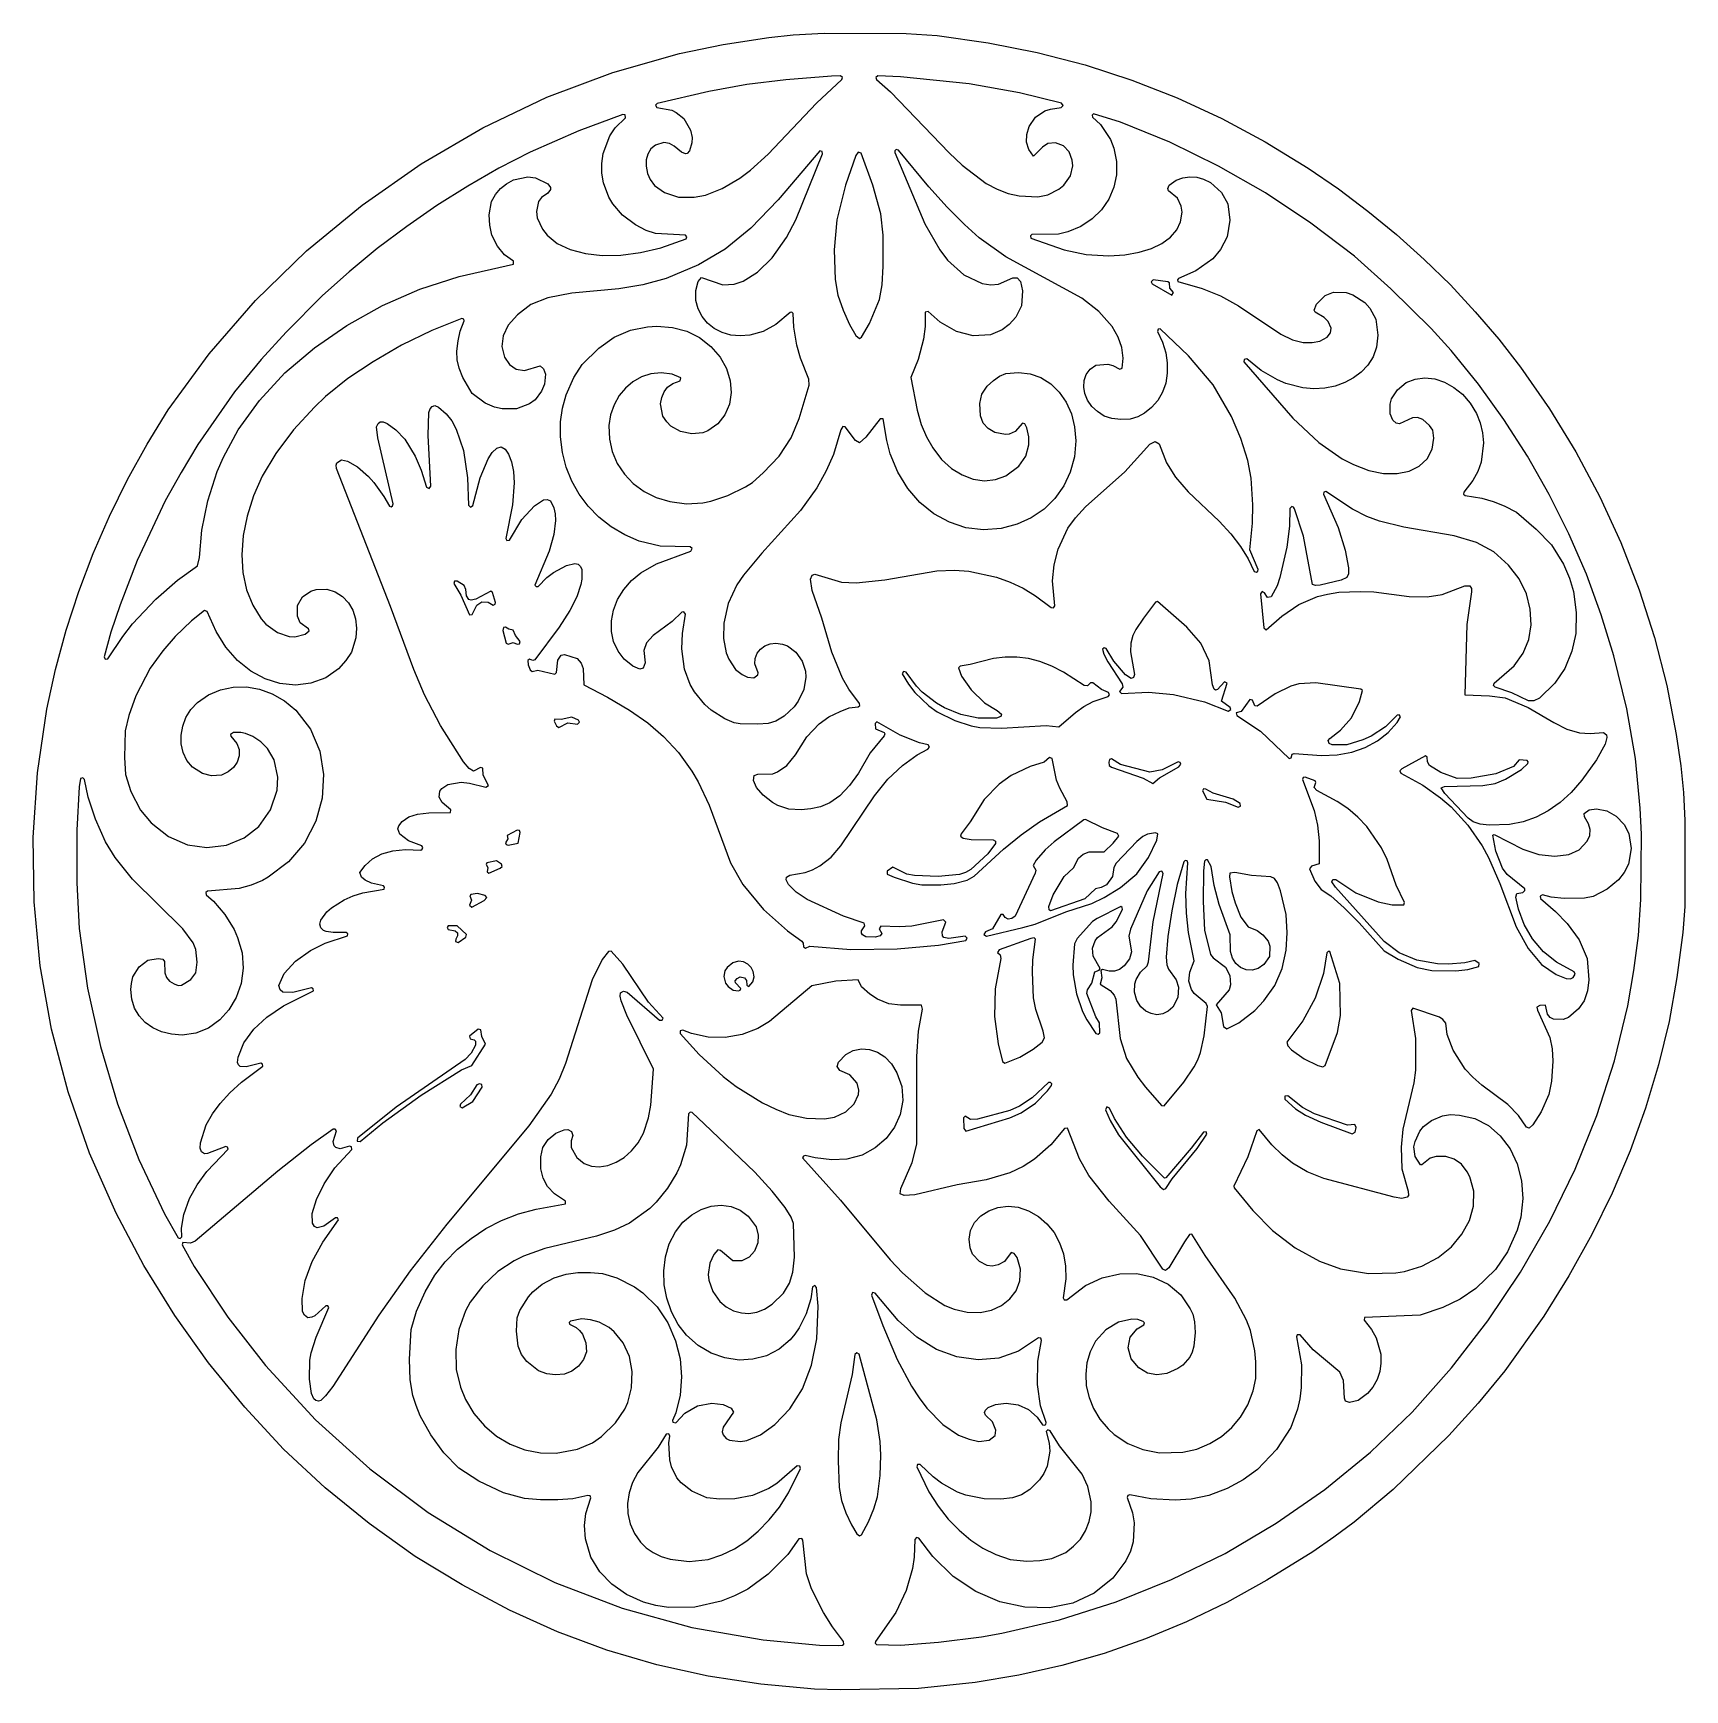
# Model space of a CAD drawing. Header units: metres. Extents: x 3 to 297, y 2 to 297.
import ezdxf

# ---------------------------------------------------------------- set-up
doc = ezdxf.new("R2010")
doc.units = ezdxf.units.M

msp = doc.modelspace()

# ---------------------------------------------------------------- linework, layer by layer
at = {"layer": 'CUT'}
for points in [[(146.6287, 2.0166), (142.0659, 2.1351), (132.4965, 3.013), (123.1114, 4.4548), (114.0127, 6.5028), (105.0942, 9.1129), (96.3246, 12.3792), (87.7273, 16.2241), (79.3098, 20.7122), (70.9767, 25.7895), (62.7332, 31.6286), (54.9302, 37.9954), (47.5367, 44.8915), (40.6149, 52.3424), (34.1483, 60.2427), (28.1478, 68.6846), (22.6632, 77.6022), (17.7181, 86.9072), (12.9657, 97.583), (9.15, 108.4977), (6.2149, 119.646), (4.1892, 130.9414), (3.1022, 142.3552), (2.9258, 153.8305), (3.69, 165.3025), (5.387, 176.6847), (6.9129, 183.7018), (8.825, 190.7037), (11.0551, 197.5979), (13.6083, 204.3756), (16.5127, 211.034), (19.702, 217.5297), (23.203, 223.855), (26.9926, 229.9633), (34.249, 239.9409), (42.5162, 249.4438), (51.6161, 258.2511), (61.4976, 266.4267), (72.0008, 273.7597), (83.0027, 280.1677), (94.4135, 285.6253), (106.122, 290.0286), (118.0246, 293.4089), (125.827, 295.022), (133.9445, 296.2528), (138.2706, 296.7527), (143.8083, 297.0457), (158.3846, 296.958), (163.9281, 296.6062), (172.9854, 295.3124), (181.7053, 293.586), (190.2419, 291.3865), (198.5458, 288.6878), (206.6433, 285.52), (214.5653, 281.8532), (222.3317, 277.6759), (229.94, 272.9938), (235.3399, 269.2967), (240.5911, 265.3661), (245.6964, 261.1708), (250.6084, 256.7589), (255.2897, 252.1946), (259.7319, 247.4291), (263.9156, 242.5725), (267.8023, 237.5669), (272.9523, 230.1638), (277.647, 222.4776), (281.9013, 214.4985), (285.6571, 206.3137), (288.8928, 197.9308), (291.6432, 189.4456), (293.8446, 180.8488), (295.5179, 172.1631), (296.3401, 166.5572), (296.8113, 161.8167), (297.0458, 156.8347), (297.0167, 141.5029), (296.6927, 136.8775), (295.6358, 128.8657), (294.2264, 121.0593), (292.3771, 113.3128), (290.0588, 105.6264), (287.3007, 98.0285), (284.1022, 90.4887), (280.4741, 83.0861), (276.3865, 75.7636), (271.9086, 68.593), (264.9777, 58.8425), (260.2599, 53.0697), (255.0091, 47.3199), (245.0974, 37.6715), (238.1428, 31.8899), (234.5228, 29.2114), (230.7928, 26.5979), (222.6215, 21.5311), (215.5056, 17.5914), (208.3084, 14.1391), (201.0122, 11.1088), (193.6401, 8.5052), (186.1272, 6.362), (178.4694, 4.6303), (170.6953, 3.3096), (160.5532, 2.2803), (146.6287, 2.0166)], [(114.0481, 284.5402), (113.7712, 284.2151), (113.9582, 283.8312), (116.6435, 283.3099), (117.4334, 282.9396), (118.7797, 281.8577), (119.9686, 279.781), (120.2938, 278.4516), (120.2383, 277.5078), (119.8172, 276.0855), (119.3883, 275.6002), (119.0733, 275.5329), (118.3744, 275.822), (117.0995, 276.9358), (116.2414, 277.4156), (115.2522, 277.5456), (113.767, 277.1), (112.9405, 276.4299), (112.3564, 275.5054), (112.0966, 274.4824), (112.0671, 273.3456), (112.3354, 272.0495), (112.8033, 270.9552), (113.5521, 269.9272), (115.3653, 268.6564), (117.8228, 267.8616), (120.6329, 267.8377), (122.6273, 268.216), (125.6091, 269.3634), (128.7495, 271.1932), (130.6696, 272.6464), (133.8001, 275.5132), (142.4174, 284.5989), (146.9306, 288.7742), (147.0471, 289.1275), (146.702, 289.4463), (145.088, 289.3898), (136.9807, 288.7165), (130.0273, 287.8693), (123.2319, 286.6392), (114.0481, 284.5402)], [(185.999, 283.7797), (186.3595, 284.1537), (186.0655, 284.5466), (178.5943, 286.4377), (169.5796, 288.0422), (157.3931, 289.2439), (153.3642, 289.4482), (152.9807, 289.1287), (153.0955, 288.7756), (155.5695, 286.6122), (166.0196, 275.723), (168.3714, 273.5188), (172.6581, 270.2864), (174.6177, 269.2356), (176.5476, 268.4836), (178.4837, 268.0456), (181.8125, 267.8663), (183.6298, 268.2386), (185.5918, 269.2479), (186.4527, 269.9572), (187.6571, 271.61), (188.074, 273.4122), (187.9657, 274.4373), (187.3912, 275.9212), (186.4232, 276.971), (184.9533, 277.495), (183.6167, 277.415), (182.6814, 276.748), (181.088, 275.124), (180.2115, 276.3465), (179.8201, 277.6263), (179.8488, 278.9792), (180.2965, 280.4307), (181.4357, 282.0737), (183.0775, 283.1808), (184.0739, 283.5093), (185.999, 283.7797)], [(15.5625, 185.9878), (15.7402, 185.5568), (16.2311, 185.6314), (18.8693, 189.6103), (20.6032, 191.8738), (24.7825, 196.2611), (28.6414, 199.6195), (32.2196, 202.1718), (32.5736, 203.6879), (32.9867, 208.514), (34.0132, 213.7639), (35.7183, 219.001), (36.807, 221.5334), (39.4535, 226.4178), (43.2115, 231.6173), (47.7726, 236.5342), (53.0039, 240.9986), (58.7888, 245.0013), (65.1396, 248.5459), (71.8086, 251.4524), (78.7634, 253.7317), (88.4572, 255.9297), (88.4391, 256.4474), (86.8446, 257.5953), (85.6275, 259.1157), (84.6234, 261.0642), (84.2232, 262.8223), (84.138, 264.6724), (84.5632, 267.0646), (85.2571, 268.3025), (86.1406, 269.3647), (87.2283, 270.2196), (88.4825, 270.9067), (91.0254, 271.4398), (92.37, 271.2765), (94.587, 270.1912), (95.0265, 269.5846), (95.0354, 269.1805), (94.5536, 268.576), (93.4239, 267.783), (92.9087, 267.0446), (92.5293, 265.2726), (92.6794, 264.1524), (93.6161, 262.1178), (94.4288, 261.0976), (96.2671, 259.6046), (98.5753, 258.4988), (101.2605, 257.782), (104.2715, 257.4665), (107.5552, 257.5271), (111.0744, 257.9942), (114.7108, 258.8312), (119.2344, 260.4191), (119.3498, 260.7737), (119.078, 261.0761), (113.7718, 261.3821), (112.1004, 261.9239), (110.1858, 262.8948), (107.8857, 264.6207), (106.1603, 266.6385), (105.4466, 267.8487), (104.5102, 270.3945), (104.2053, 272.1187), (104.1754, 273.8504), (104.4144, 275.5825), (105.637, 278.7738), (106.5778, 280.1952), (108.3857, 281.9858), (108.3285, 282.5032), (107.9377, 282.5801), (100.0946, 279.6183), (91.431, 275.8419), (85.8729, 273.0038), (80.3462, 269.8161), (74.8296, 266.3427), (69.4461, 262.6273), (64.2091, 258.6781), (59.2055, 254.5527), (54.4537, 250.2995), (47.9654, 243.7819), (43.5156, 238.9513), (38.8036, 233.1847), (32.2628, 223.8115), (29.2704, 218.8246), (26.4616, 213.7329), (21.4599, 203.1427), (18.42, 195.2211), (16.7849, 190.3451), (15.5625, 185.9878)], [(222.2151, 197.3685), (221.7796, 197.6067), (221.463, 197.2244), (222.0701, 191.1599), (222.4702, 190.8156), (225.2595, 193.238), (228.3113, 195.3215), (231.6277, 196.7174), (233.4374, 197.1647), (235.4224, 197.4659), (239.2493, 197.6414), (241.6442, 197.5513), (247.9649, 196.7322), (251.132, 196.645), (253.8198, 197.0836), (257.8806, 198.6313), (258.7703, 198.5926), (259.0414, 198.1262), (259.0763, 197.538), (258.227, 191.7315), (257.8878, 179.186), (262.2641, 179.0365), (265.0339, 178.6528), (269.1315, 176.9336), (273.6927, 174.2568), (276.0425, 173.0998), (278.2675, 172.4394), (280.1873, 172.2998), (282.5353, 172.5319), (283.1134, 172.1114), (283.1546, 171.6058), (282.8276, 170.4452), (281.3166, 167.6522), (278.7285, 164.003), (276.8112, 161.8183), (274.8363, 160.0467), (272.6913, 158.5375), (270.5466, 157.4362), (268.2322, 156.6017), (265.8039, 156.1243), (262.218, 155.9724), (260.6016, 156.154), (259.3595, 156.5675), (258.4556, 157.2341), (254.3198, 161.6338), (253.6575, 162.6606), (254.2663, 162.8642), (261.0622, 163.0404), (263.2522, 163.4213), (265.1122, 164.169), (267.9515, 165.9381), (269.1065, 166.9533), (269.1435, 167.2779), (268.9545, 167.501), (267.5521, 167.6085), (266.5492, 166.4525), (263.3913, 165.1245), (258.9976, 164.3509), (256.5039, 164.3269), (253.5838, 165.4001), (251.588, 166.6224), (251.1966, 167.2519), (251.1869, 168.1132), (250.8597, 168.342), (246.6194, 166.0544), (246.2657, 165.6714), (246.4449, 165.2845), (250.4122, 163.1049), (253.5531, 160.8541), (255.4178, 159.2541), (258.3946, 156.0095), (260.9438, 152.3468), (262.0768, 150.2608), (264.1275, 145.6322), (267.0218, 137.9125), (269.1401, 134.0192), (271.5116, 131.1834), (274.1227, 129.3962), (275.9024, 128.6809), (276.702, 128.6471), (277.1703, 128.8527), (277.4994, 129.4394), (277.3308, 129.9058), (274.2069, 131.5821), (271.8819, 133.4661), (269.8938, 135.7484), (268.4404, 138.3238), (267.4008, 141.0204), (266.9491, 143.1583), (267.1066, 143.8282), (268.2144, 144.0166), (268.553, 144.3606), (268.5769, 144.685), (265.4135, 147.2303), (264.5835, 148.3271), (263.4108, 151.3507), (262.8357, 154.2156), (263.1082, 154.3242), (268.1909, 151.7115), (271.0202, 150.7673), (273.9081, 150.5034), (276.3814, 150.7867), (278.212, 151.6259), (279.6484, 153.1236), (280.106, 154.1545), (280.1883, 155.2514), (279.8884, 156.2604), (279.1463, 157.4649), (279.1393, 158.0675), (279.9846, 158.7246), (281.3375, 158.9107), (283.1427, 158.5548), (284.8127, 157.6234), (286.2156, 156.141), (287.0956, 154.5111), (287.4946, 151.8357), (287.0139, 149.0797), (286.2382, 147.5832), (285.2273, 146.271), (283.2208, 144.5871), (280.725, 143.306), (279.1692, 142.9928), (275.5386, 142.9362), (273.2226, 143.2002), (271.6726, 143.6154), (271.286, 143.3552), (271.3674, 142.9613), (274.0332, 140.6087), (276.0663, 138.518), (278.2305, 135.5868), (279.6625, 132.2829), (279.9651, 128.4468), (279.7294, 126.4732), (279.1095, 124.745), (278.08, 123.2713), (276.3506, 121.7393), (275.4011, 121.4014), (273.6574, 121.4409), (273.0316, 121.7712), (272.607, 122.3465), (272.2095, 123.9429), (271.1999, 123.9057), (270.6955, 123.5799), (270.7851, 123.0573), (272.9896, 118.1942), (273.4034, 116.2), (273.52, 113.9488), (273.2836, 110.3865), (272.8069, 108.0106), (271.4476, 104.9354), (269.9989, 102.6507), (269.3127, 102.0502), (268.8418, 102.2305), (267.393, 104.3251), (265.5362, 106.2672), (260.8966, 109.7054), (259.2608, 111.1074), (257.9239, 112.5602), (255.8007, 115.9091), (254.7365, 118.694), (254.482, 120.7272), (253.9756, 121.3985), (253.3541, 121.8133), (248.6032, 123.4018), (248.3014, 123.0205), (249.0575, 118.0165), (249.0851, 112.3835), (248.7583, 110.1046), (246.8281, 101.8589), (246.5091, 98.675), (246.623, 94.8158), (247.7911, 90.8118), (247.8225, 90.046), (247.5861, 89.7313), (246.6758, 89.4974), (245.2771, 89.7387), (232.7758, 93.0763), (229.8108, 94.2596), (227.1757, 95.7971), (225.3372, 97.3069), (223.5217, 99.063), (221.2256, 101.821), (220.8335, 101.577), (219.2451, 96.9176), (216.7421, 91.6887), (216.807, 91.3943), (220.1, 87.3731), (223.6066, 83.8376), (227.6508, 80.7514), (231.9889, 78.3486), (235.734, 76.9865), (240.7067, 76.1465), (245.5838, 76.2657), (247.094, 76.5304), (250.2245, 77.498), (253.0952, 79.0359), (255.4669, 80.9243), (257.3442, 83.1481), (258.6983, 85.5986), (259.4056, 88.1349), (259.4461, 90.8047), (258.7561, 93.3799), (258.295, 94.2751), (257.2721, 95.6319), (255.9922, 96.5472), (254.5011, 96.9925), (252.7496, 97.0239), (251.7039, 96.6989), (250.2258, 95.5107), (249.9715, 95.5241), (248.9921, 96.9951), (248.8134, 98.6918), (248.9969, 99.6645), (249.8615, 101.5056), (250.5309, 102.3208), (251.9254, 103.434), (253.8931, 104.2424), (255.3339, 104.4483), (256.933, 104.382), (259.6333, 103.7936), (262.0621, 102.5064), (264.1768, 100.6603), (265.9168, 98.3424), (267.1791, 95.6681), (267.9835, 92.6725), (268.2156, 89.4998), (267.8583, 86.2208), (267.176, 83.854), (265.4629, 80.0474), (263.3436, 76.8684), (259.8309, 73.4693), (257.055, 71.6178), (253.9595, 70.1155), (249.8969, 68.7267), (239.9787, 68.3239), (239.9198, 67.8708), (241.2415, 66.2041), (242.0753, 64.7217), (242.8995, 61.7782), (242.9339, 60.2219), (242.7236, 58.7217), (242.2529, 57.3054), (241.5057, 55.9498), (240.5411, 54.7964), (238.8896, 53.5707), (237.3288, 53.17), (236.6296, 53.4355), (236.4208, 53.9862), (236.2725, 57.0829), (235.6047, 58.614), (230.8387, 62.5954), (228.516, 65.2422), (228.0163, 65.2586), (227.873, 64.8793), (228.7551, 59.8756), (228.6964, 55.8674), (228.456, 53.8557), (228.0693, 51.9906), (226.8967, 48.7364), (224.3202, 44.8177), (220.9325, 41.2798), (218.4167, 39.4117), (215.5175, 37.8706), (212.2653, 36.6568), (209.1322, 35.9754), (206.2986, 35.8253), (201.9285, 36.0307), (198.2017, 36.7231), (197.8831, 36.6397), (197.7487, 36.2669), (198.6898, 33.5372), (198.9894, 31.7541), (198.813, 28.3714), (198.3106, 26.7008), (197.5132, 25.0125), (195.166, 21.9317), (191.8666, 19.2216), (188.0332, 17.4669), (183.8857, 16.6371), (179.5065, 16.7255), (175.0727, 17.7008), (170.7891, 19.5324), (166.7436, 22.2195), (163.1072, 25.7381), (160.617, 29.045), (160.2399, 29.1667), (159.9368, 28.8215), (159.7903, 25.6649), (159.4905, 23.6189), (158.4052, 19.7175), (156.5296, 15.817), (152.8964, 10.6404), (152.8757, 10.3049), (153.1241, 10.0757), (157.3937, 9.9657), (164.1533, 10.4917), (171.7864, 11.4565), (175.4362, 12.0986), (185.7014, 14.4749), (195.7926, 17.6644), (205.6497, 21.6434), (215.1866, 26.3254), (224.2885, 31.6932), (232.9465, 37.6882), (241.0436, 44.3185), (248.4716, 51.4849), (255.4909, 59.3829), (261.9563, 67.7222), (267.7636, 76.4185), (272.9721, 85.4586), (277.5361, 94.7601), (281.3789, 104.3228), (284.5082, 114.0359), (286.8765, 123.8328), (287.9862, 130.142), (288.7758, 136.3739), (289.2138, 142.74), (289.3019, 154.3823), (289.0965, 159.0172), (288.2499, 167.863), (286.7, 176.6982), (284.3854, 186.1614), (282.1603, 193.4787), (279.506, 200.7125), (276.3965, 207.8996), (272.8861, 214.8899), (269.023, 221.737), (264.8222, 228.2714), (260.2886, 234.561), (255.4485, 240.5452), (251.8576, 244.4275), (244.6636, 251.5338), (238.2184, 257.3044), (230.4633, 263.2148), (222.3807, 268.5837), (214.0148, 273.3819), (205.3322, 277.6059), (196.5508, 281.1944), (191.7539, 282.6878), (191.5247, 282.4391), (191.5761, 282.1049), (193.0035, 280.7856), (194.761, 278.1209), (195.3771, 276.5621), (195.82, 274.2077), (195.8185, 271.8212), (195.3464, 269.6148), (194.4513, 267.497), (193.139, 265.5879), (191.4915, 263.9678), (189.473, 262.6079), (187.171, 261.6811), (185.5188, 261.2684), (180.7783, 261.1845), (180.5072, 260.9394), (180.5817, 260.5479), (186.4989, 258.4845), (190.4428, 257.6129), (194.4488, 257.408), (197.2986, 257.5807), (199.8976, 258.0249), (202.0743, 258.7033), (203.9402, 259.5888), (205.4506, 260.6916), (206.5568, 262.0145), (207.2253, 263.4492), (207.502, 265.1478), (207.3583, 266.2454), (206.6973, 267.6814), (205.0778, 268.9784), (204.9588, 269.3616), (205.1956, 269.9744), (206.476, 270.8437), (207.6626, 271.2868), (208.9085, 271.469), (210.1528, 271.3784), (211.336, 271.0545), (212.5678, 270.4532), (214.5301, 268.6645), (215.6486, 266.6665), (216.01, 263.7102), (215.537, 260.7537), (214.3758, 258.5355), (213, 256.8261), (209.9922, 254.7035), (206.8867, 253.362), (206.71, 253.1196), (206.7795, 252.7918), (211.0799, 251.5994), (214.3485, 250.2626), (217.5879, 248.4946), (225.0843, 243.4295), (227.1916, 242.432), (229.0929, 241.9651), (230.7083, 241.9374), (232.0249, 242.165), (233.377, 242.9107), (233.9343, 243.6711), (234.0683, 244.4832), (233.5465, 245.6834), (232.8125, 246.401), (231.2388, 247.3851), (231.0316, 247.715), (231.4513, 248.7656), (233.0235, 250.2969), (234.4863, 250.9), (236.7357, 250.8443), (237.939, 250.4348), (240.0539, 249.0606), (240.9715, 248.0471), (242.0228, 246.1333), (242.3776, 243.237), (242.1609, 241.1298), (241.5327, 239.3741), (240.5852, 237.915), (239.4074, 236.6797), (238.0535, 235.6483), (236.4768, 234.8106), (234.7536, 234.173), (232.9346, 233.8199), (230.9781, 233.727), (229.0161, 233.8793), (226.0005, 234.6699), (224.4859, 235.3056), (221.5837, 236.9766), (219.0415, 239.019), (218.5909, 238.9324), (218.5179, 238.5109), (227.2544, 228.4923), (231.8831, 224.1577), (236.017, 221.2665), (238.0454, 220.2213), (240.7912, 219.1687), (243.3815, 218.6549), (245.8384, 218.6494), (247.9386, 219.0675), (249.7294, 219.9341), (251.148, 221.2534), (252.0249, 222.9358), (252.3279, 224.8991), (252.1808, 226.3423), (251.5784, 227.1871), (250.3647, 228.2433), (249.4211, 228.5915), (248.539, 228.5247), (246.2609, 227.4853), (245.6237, 227.5938), (245.0539, 228.1038), (244.5714, 229.2597), (244.5694, 230.9864), (244.828, 231.9026), (245.8663, 233.507), (247.4337, 234.809), (248.9993, 235.427), (250.7294, 235.6685), (252.4963, 235.4585), (254.2341, 234.8894), (255.9081, 233.963), (257.4401, 232.7271), (258.8309, 231.1594), (259.9443, 229.3179), (260.6099, 227.6393), (261.0327, 225.8758), (261.1856, 224.0679), (260.7742, 220.6327), (260.1804, 218.9879), (259.2905, 217.3629), (257.6733, 215.2957), (257.6503, 214.9262), (257.9088, 214.7116), (260.9179, 214.2512), (262.8946, 213.6249), (264.8776, 212.8546), (267.0468, 211.7118), (270.5773, 208.723), (273.3026, 205.9076), (275.4075, 202.4957), (276.4915, 199.9764), (277.2313, 197.6131), (277.7092, 193.8763), (277.6479, 190.1268), (276.9402, 186.9734), (275.6549, 183.9287), (273.8728, 181.2612), (271.1605, 178.6465), (270.162, 178.1252), (269.2074, 178.1514), (266.2195, 179.5628), (263.2394, 180.5834), (262.9679, 180.8992), (263.0986, 181.274), (266.6761, 184.3904), (268.2302, 186.6062), (269.2375, 189.0813), (269.6652, 191.6889), (269.5259, 194.4701), (268.833, 197.2118), (267.5337, 199.8685), (265.6528, 202.3294), (263.0035, 204.6552), (259.9665, 206.3266), (255.9646, 207.5421), (247.0146, 209.0919), (242.6794, 210.1258), (240.4017, 210.9558), (237.8529, 212.2742), (233.0866, 215.4496), (232.7444, 215.307), (232.6761, 214.9427), (235.3007, 208.9982), (236.5734, 205.0012), (237.1631, 201.8123), (237.1595, 200.7346), (236.8692, 200.1072), (235.8349, 199.6016), (232.0906, 198.7239), (231.2489, 198.6587), (230.7539, 198.8834), (229.1321, 207.4884), (227.5374, 212.3334), (227.3363, 212.6498), (227.0494, 212.7221), (226.7199, 212.3996), (226.6147, 209.2413), (226.1725, 205.5339), (224.9341, 200.1147), (224.4242, 198.5932), (223.3943, 196.6723), (222.7555, 196.5476), (222.2151, 197.3685)], [(12.0495, 164.1382), (11.7512, 164.4481), (11.3493, 164.2952), (11.1066, 162.8557), (10.7275, 155.1178), (10.7275, 145.7315), (11.1357, 137.5846), (12.6319, 126.9955), (14.9146, 116.6111), (17.9582, 106.4015), (21.7621, 96.4558), (26.3266, 86.7734), (28.7251, 82.5367), (29.1291, 82.3804), (29.4283, 82.6936), (29.3235, 84.2326), (29.7346, 86.698), (30.7611, 89.4994), (32.1513, 91.9491), (33.868, 94.3059), (37.6303, 98.3278), (37.5607, 98.6556), (37.2241, 98.8076), (33.9849, 97.5034), (33.4425, 97.4795), (32.9351, 97.8422), (32.6919, 98.5047), (32.7496, 99.4223), (33.7351, 102.6262), (34.8458, 104.575), (36.2098, 106.4613), (37.9547, 108.3583), (40.0435, 110.2391), (43.8178, 113.094), (43.7717, 113.4237), (43.4499, 113.6), (40.836, 112.9927), (39.7911, 113.0296), (39.5142, 113.2942), (39.3419, 113.7415), (39.4096, 114.7047), (40.445, 117.2486), (42.2361, 119.6707), (44.5469, 121.8338), (47.492, 123.8247), (52.8557, 126.4801), (52.8042, 126.879), (52.4657, 127.0254), (49.1515, 126.1776), (47.4164, 126.2336), (46.8935, 126.7001), (46.6961, 127.4643), (47.625, 129.5876), (49.6707, 131.7633), (52.2924, 133.7078), (54.928, 134.9957), (58.8932, 136.3075), (58.9445, 136.6684), (58.6752, 136.914), (56.3387, 136.8992), (55.1107, 137.0766), (54.6178, 137.2526), (54.1346, 137.7083), (53.9898, 138.3496), (54.1693, 139.0987), (55.2053, 140.549), (56.0768, 141.3056), (58.3088, 142.7089), (59.9186, 143.4068), (61.6414, 143.9388), (65.4591, 144.6266), (65.5134, 144.9508), (65.3007, 145.2014), (63.1663, 145.6772), (62.0537, 146.1914), (61.3683, 146.754), (61.0891, 147.5431), (62.0358, 148.8451), (63.338, 149.9963), (65.0224, 150.879), (66.959, 151.4109), (69.2456, 151.6452), (71.9504, 151.5788), (72.2186, 151.7165), (72.3028, 152.0426), (72.135, 152.293), (69.7565, 153.1941), (68.2099, 154.4168), (67.8526, 155.3241), (68.0512, 155.9055), (68.6562, 156.6667), (69.802, 157.4635), (71.3727, 157.9725), (73.3891, 158.2081), (77.2512, 158.2318), (77.3134, 158.7464), (75.765, 160.0123), (75.2, 161.0117), (75.3621, 162.0831), (75.6947, 162.5318), (76.7634, 163.23), (79.1624, 163.6862), (80.6471, 163.5045), (83.5629, 162.7752), (83.991, 163.0676), (83.0594, 164.8864), (83.0042, 166.1714), (82.6109, 166.2644), (81.3472, 165.6224), (80.5709, 166.0766), (79.5388, 167.2611), (75.4351, 173.7397), (72.6159, 179.201), (70.703, 183.7319), (66.5684, 194.9327), (56.955, 219.4972), (56.8616, 220.0975), (57.025, 220.5158), (57.8096, 221.0481), (58.8914, 220.794), (60.659, 219.7931), (62.6267, 218.0994), (63.5831, 216.9968), (65.3846, 214.5183), (66.3611, 212.8369), (66.6709, 212.7134), (66.939, 212.8446), (67.0236, 213.2024), (64.3332, 224.9988), (64.0678, 226.935), (64.337, 227.5482), (64.7106, 227.8066), (65.2353, 227.8174), (65.9787, 227.5461), (67.5344, 226.4053), (69.1091, 224.7376), (70.9739, 221.6854), (72.0356, 219.2058), (72.9894, 216.2193), (73.4227, 215.9764), (73.7431, 216.356), (73.2668, 225.3713), (73.3927, 229.5147), (73.6065, 230.1706), (73.9638, 230.547), (74.464, 230.7163), (75.1064, 230.4342), (76.452, 229.2638), (77.4596, 227.9875), (78.2821, 226.5207), (79.5357, 222.751), (80.247, 217.8519), (80.4764, 212.9888), (80.8002, 212.6531), (81.2293, 212.9031), (82.5029, 217.8793), (83.9409, 221.2269), (84.6806, 222.3774), (85.4759, 223.1625), (86.2543, 223.3905), (86.9853, 222.9786), (87.5753, 222.0569), (88.0962, 220.7077), (88.4512, 218.9858), (88.5984, 216.9543), (88.3017, 213.0348), (87.0807, 207.0738), (87.2968, 206.6686), (87.7735, 206.7786), (89.9683, 210.463), (92.223, 212.8718), (93.8124, 213.9228), (94.4584, 214.0152), (95.0366, 213.7517), (95.6732, 212.5108), (95.8643, 211.4139), (95.9511, 210.2703), (95.6579, 207.7777), (94.7948, 204.7661), (92.2905, 198.7447), (92.4947, 198.5218), (92.8323, 198.5274), (94.4198, 200.1272), (95.6042, 200.9805), (97.8979, 202.2161), (99.3957, 202.6189), (99.982, 202.4739), (100.3928, 202.0739), (100.6105, 201.5106), (100.6082, 199.8326), (100.4824, 198.8295), (99.766, 196.689), (98.4963, 194.2115), (96.6229, 191.2843), (92.2435, 185.4635), (91.8838, 185.2993), (91.3268, 185.5572), (91.0211, 185.3527), (91.0775, 184.5602), (91.4444, 183.6551), (91.7772, 183.3595), (92.7764, 183.6067), (95.8005, 182.8713), (96.1075, 183.1981), (96.3615, 185.3625), (96.9431, 186.2966), (97.5493, 186.3851), (99.7831, 185.6704), (100.4943, 184.8798), (100.8641, 183.8731), (100.9871, 180.9833), (105.2244, 178.7744), (109.1309, 176.4536), (112.3861, 174.1955), (115.2029, 171.7639), (117.8274, 168.9305), (120.2274, 165.6231), (121.3318, 163.7436), (123.3325, 159.5924), (127.1009, 149.3066), (129.2764, 145.4145), (132.9734, 140.9567), (137.232, 137.1634), (139.7788, 135.3513), (140.0308, 135.013), (140.1017, 134.3177), (140.4324, 134.0992), (141.2157, 134.4478), (148.5025, 133.8333), (156.7641, 133.9797), (164.1585, 134.6528), (168.984, 135.4923), (169.2671, 135.8577), (168.8906, 136.2571), (165.9695, 135.847), (165.1016, 136.0098), (164.8592, 136.2831), (164.8192, 136.9994), (165.4244, 138.7435), (165.0292, 139.1163), (159.3865, 138.0422), (157.114, 137.8955), (153.8903, 138.0055), (153.58, 137.5601), (154.0753, 136.734), (153.7351, 136.2715), (152.8752, 136.0497), (151.207, 136.1247), (150.5903, 136.4574), (150.4068, 136.7956), (150.4606, 137.1817), (151.0481, 138.0807), (150.908, 138.5219), (147.2193, 139.8178), (140.7494, 142.7605), (138.805, 144.0814), (137.4578, 145.4574), (137.0104, 146.2415), (137.075, 146.7675), (137.6628, 147.1133), (140.4061, 147.5638), (141.7244, 148.0311), (143.0389, 148.7759), (145.0292, 150.2768), (146.7597, 152.3), (152.7222, 161.2441), (155.1088, 164.1638), (157.7027, 166.6377), (160.3359, 168.5102), (162.2202, 169.5329), (162.5261, 169.9137), (162.2916, 170.3085), (160.7617, 170.635), (157.289, 172.0484), (153.1413, 174.4142), (152.8434, 174.0944), (152.9249, 173.1714), (154.4696, 172.5148), (154.6035, 172.2512), (154.4831, 171.9184), (151.9676, 168.9052), (149.9079, 165.2887), (148.3235, 163.0591), (146.5791, 161.2268), (144.7882, 159.9641), (143.1077, 159.2686), (141.4116, 158.9028), (139.7098, 158.7255), (137.4641, 158.8734), (135.5467, 159.5278), (134.5796, 160.0574), (132.9368, 161.3173), (131.758, 162.7323), (131.2177, 163.9449), (131.3322, 164.851), (131.9489, 165.0932), (134.6273, 165.1493), (135.4974, 165.473), (137.1152, 166.5981), (138.68, 168.4988), (140.6697, 171.7275), (142.9023, 174.075), (144.6069, 175.2802), (146.6087, 176.2681), (148.2593, 176.8955), (149.8501, 177.0491), (150.1073, 177.3098), (150.0577, 177.6382), (148.1922, 180.1948), (147.0668, 182.2049), (145.1763, 186.8059), (143.3806, 192.8655), (141.6479, 197.7791), (141.3525, 199.8229), (141.6609, 200.5498), (142.1495, 200.6801), (146.8739, 199.2858), (149.455, 199.1368), (154.5871, 199.7178), (163.8719, 201.3033), (167.0075, 201.4207), (169.5582, 201.2402), (174.4794, 200.1563), (176.9054, 199.2872), (179.2095, 198.1918), (181.3917, 196.8629), (184.2269, 194.7526), (184.593, 194.7091), (184.8405, 195.0661), (184.4488, 199.4932), (184.7197, 202.3818), (185.4608, 205.1602), (187.1958, 208.8654), (188.548, 210.759), (190.2897, 212.6762), (197.3368, 218.9328), (201.7903, 223.826), (202.7029, 224.3013), (203.4215, 223.92), (204.7597, 220.5127), (206.3402, 217.9943), (208.5792, 215.3509), (214.1218, 210.1296), (216.2131, 207.8634), (217.9239, 205.6536), (219.312, 203.4424), (220.3611, 201.1944), (220.7611, 201.042), (221.0226, 201.2418), (221.0507, 201.5349), (219.5751, 205.013), (220.0726, 209.7981), (220.1316, 213.0206), (219.8413, 217.7867), (219.1982, 220.9429), (217.951, 224.8584), (216.2904, 228.7647), (213.0291, 234.3884), (208.6514, 239.5863), (203.6334, 244.3762), (203.2662, 244.311), (203.1275, 243.9288), (204.043, 242.0097), (204.609, 240.1334), (204.8738, 238.3156), (204.878, 236.4919), (204.5994, 234.707), (204.0383, 233.116), (203.1978, 231.6457), (202.074, 230.3723), (200.8205, 229.3899), (199.6315, 228.6953), (198.2424, 228.3113), (196.6185, 228.2177), (194.9959, 228.4028), (193.6708, 228.8581), (192.4476, 229.6576), (191.4723, 230.5761), (190.7009, 231.6955), (190.2211, 232.8544), (190.0157, 234.0104), (190.0758, 235.167), (190.4446, 236.25), (191.1314, 237.1839), (192.1761, 237.9413), (194.2779, 238.0713), (195.1872, 237.8828), (196.4183, 237.1835), (196.8579, 237.3884), (197.0459, 239.161), (196.8105, 241.056), (196.1486, 242.9161), (195.054, 244.7825), (192.6977, 247.4839), (189.68, 249.8659), (176.1176, 257.2193), (171.4064, 260.5747), (168.7471, 262.9676), (165.6976, 266.0759), (162.4374, 269.6592), (157.0019, 276.1782), (156.5843, 276.3016), (156.3389, 276.0733), (156.3442, 275.7733), (161.697, 263.0725), (164.3716, 258.4464), (165.7609, 256.6449), (168.6345, 254.033), (171.9343, 252.4437), (173.4451, 252.194), (174.85, 252.3285), (177.4045, 253.4668), (178.1246, 253.4617), (178.7335, 252.8137), (179.1225, 251.172), (178.9172, 248.4558), (177.8931, 246.4512), (176.7553, 245.1888), (175.5012, 244.2001), (173.3972, 243.3408), (170.343, 243.131), (167.319, 243.8982), (164.4526, 245.5616), (162.3023, 247.4884), (161.7593, 247.3679), (161.7824, 244.8059), (161.4542, 242.529), (160.5156, 238.9501), (159.2254, 235.717), (160.3422, 229.8787), (161.0731, 227.3701), (162.0288, 225.1428), (163.1111, 223.176), (164.6871, 221.1307), (166.446, 219.5447), (168.3461, 218.3648), (170.3265, 217.619), (172.3284, 217.3336), (174.2694, 217.5332), (176.1382, 218.1978), (178.426, 219.9154), (179.7011, 221.7119), (180.2309, 223.7534), (180.2277, 225.1449), (179.8989, 226.7708), (179.5125, 227.4909), (179.1204, 227.5946), (177.7794, 226.0905), (176.7034, 225.623), (176.064, 225.5517), (174.1446, 225.9103), (172.9693, 226.6416), (172.1146, 227.6182), (171.6178, 228.8988), (171.4989, 231.0681), (171.8585, 232.7635), (172.8269, 234.2044), (173.9077, 235.2009), (174.9891, 235.955), (176.1457, 236.4173), (178.3608, 236.6336), (180.4571, 236.3954), (182.374, 235.7193), (184.1697, 234.5746), (185.6391, 233.1035), (186.8756, 231.3391), (187.8156, 229.2277), (188.3761, 226.9321), (188.5886, 224.4141), (188.3509, 221.5649), (187.6088, 218.8629), (186.4634, 216.4226), (184.8761, 214.1997), (182.946, 212.2993), (180.6598, 210.7257), (178.1313, 209.5778), (175.2885, 208.8265), (172.1445, 208.5901), (169.0259, 208.9754), (166.088, 209.9544), (163.3305, 211.4666), (160.8407, 213.482), (158.679, 215.9692), (156.8741, 218.869), (155.5234, 222.1254), (154.9194, 224.4989), (154.2929, 228.3417), (153.7718, 228.3371), (151.1752, 225.087), (150.0701, 224.0914), (149.3669, 224.5175), (147.5377, 226.919), (147.118, 226.9942), (146.7643, 226.431), (145.4738, 222.0112), (144.1257, 219.0808), (142.4514, 216.0541), (139.586, 212.0639), (132.6623, 204.4355), (129.42, 200.519), (128.2573, 198.7712), (126.7126, 195.4824), (125.8969, 191.9506), (125.8385, 189.2217), (126.3471, 186.7071), (126.7831, 185.5693), (127.9897, 183.7108), (129.1853, 182.8105), (130.1455, 182.3805), (131.2748, 182.2578), (131.9783, 182.7495), (132.0211, 183.0993), (131.4535, 184.7125), (131.5157, 185.7062), (131.8537, 186.6133), (132.43, 187.3352), (133.2377, 187.9225), (134.1793, 188.2871), (135.2017, 188.4107), (136.371, 188.2592), (137.2561, 187.9087), (138.7437, 186.804), (139.8562, 185.1975), (140.4455, 183.4), (140.5417, 182.3741), (140.1715, 180.1469), (139.1757, 178.0666), (138.4276, 177.0659), (136.6744, 175.4054), (135.1576, 174.5413), (133.8095, 174.0769), (131.9947, 173.9602), (128.8491, 174.0182), (127.7863, 174.2263), (126.0744, 174.9267), (123.6623, 176.4799), (122.5605, 177.4662), (120.6916, 179.7578), (119.9494, 181.04), (118.8974, 183.7572), (118.4423, 187.4187), (118.5318, 190.1337), (119.0649, 193.5987), (118.7724, 193.9919), (118.4481, 193.9312), (116.7389, 192.2923), (113.331, 189.7884), (112.1523, 188.4809), (111.6563, 187.1182), (111.9185, 184.9251), (111.5672, 183.9565), (110.9761, 183.8062), (109.7303, 184.2904), (108.1977, 185.562), (107.077, 187.0102), (106.2866, 188.7258), (105.905, 190.4953), (105.9046, 192.4123), (106.2632, 194.2954), (106.98, 196.1767), (108.0988, 197.9857), (109.5031, 199.5925), (111.1294, 200.95), (113.9165, 202.5487), (120.0668, 204.8022), (120.2693, 205.2593), (119.933, 205.54), (114.5979, 205.663), (110.8302, 206.5864), (108.2589, 207.7259), (105.827, 209.1396), (103.668, 210.8303), (101.7781, 212.7837), (100.1531, 214.946), (98.8239, 217.2868), (97.8201, 219.7775), (97.1819, 222.3597), (96.8504, 225.1513), (96.8522, 227.8108), (97.1791, 230.2366), (97.8338, 232.6109), (99.1848, 235.7238), (100.6817, 238.0288), (103.6518, 240.9704), (106.4117, 242.9181), (109.2948, 244.1613), (112.3498, 244.7511), (113.9824, 244.8384), (116.7905, 244.6336), (119.3315, 243.9677), (121.5597, 242.8537), (123.6117, 241.2531), (125.2693, 239.3584), (126.4043, 237.2971), (127.0321, 235.1458), (127.2112, 233.0211), (126.9129, 230.9575), (126.1022, 229.0895), (124.8242, 227.4779), (123.0883, 226.2516), (122.1962, 225.8925), (120.1956, 225.6694), (118.2002, 226.1043), (116.4913, 227.0769), (115.7477, 227.8212), (115.0796, 228.8442), (114.6634, 231.0354), (114.86, 232.1825), (115.2776, 233.1611), (115.9002, 233.995), (116.8066, 234.6531), (118.1584, 235.1271), (118.2711, 235.6702), (116.7382, 236.3065), (114.73, 236.5658), (112.9247, 236.3925), (111.2677, 235.8501), (109.7215, 234.969), (108.4028, 233.8449), (107.2778, 232.4972), (106.3652, 230.8602), (105.7338, 229.0793), (105.4466, 227.1561), (105.533, 224.7629), (106.0229, 222.5156), (106.9156, 220.4135), (108.2062, 218.4859), (109.7981, 216.839), (111.7022, 215.4258), (113.8962, 214.3571), (116.2999, 213.6119), (119.2529, 213.23), (122.1483, 213.3995), (123.6238, 213.6871), (126.648, 214.7021), (129.7837, 216.228), (130.993, 217.0362), (132.9165, 218.7312), (135.7862, 221.7202), (137.887, 224.9744), (139.3474, 228.3937), (141.1199, 234.3295), (141.0326, 235.4454), (139.5802, 239.1607), (138.9244, 241.4556), (138.3958, 244.6556), (138.2917, 247.1395), (138.0497, 247.3651), (137.7215, 247.3236), (135.1708, 245.1837), (132.9488, 243.8995), (130.5189, 243.2466), (128.8161, 243.1302), (127.1665, 243.2808), (125.6056, 243.7605), (124.2231, 244.4525), (123.0169, 245.4174), (122.0703, 246.5683), (121.3289, 247.9499), (120.9135, 249.4561), (120.9392, 251.2157), (121.3305, 252.826), (121.9595, 253.5078), (125.7577, 252.2212), (127.7515, 252.3604), (129.3814, 252.8974), (131.893, 254.4713), (134.5406, 257.0335), (137.0958, 260.6303), (138.7088, 263.8259), (143.4825, 275.5521), (143.4086, 275.9484), (143.0235, 276.0676), (135.6004, 267.3455), (130.6974, 262.3242), (126.1405, 258.5886), (121.4282, 255.7584), (115.6518, 253.3685), (111.4983, 252.2479), (107.2117, 251.5092), (98.8388, 250.7185), (94.5876, 249.9096), (91.5401, 248.6927), (89.1621, 246.8901), (87.5397, 245.0391), (86.6292, 243.1328), (86.4034, 241.214), (86.855, 239.3518), (87.748, 238.0124), (88.9652, 237.21), (90.4342, 236.9932), (93.1846, 237.7725), (93.8343, 237.2778), (94.1628, 236.3342), (93.9871, 234.5485), (93.4784, 233.2759), (92.3361, 231.7584), (91.3397, 231.0028), (89.01, 230.1255), (86.4229, 230.1249), (85.0719, 230.4548), (83.3894, 231.1619), (81.0932, 232.8831), (79.4135, 235.7129), (78.7793, 237.3759), (78.4563, 238.844), (78.3935, 240.4294), (78.6044, 242.247), (78.9955, 243.9776), (79.7062, 245.8079), (79.6023, 246.1244), (79.2539, 246.2406), (73.9491, 244.1175), (68.5409, 241.4577), (63.4459, 238.5295), (58.9588, 235.5285), (54.9929, 232.3219), (53.0232, 230.4407), (49.3162, 226.3824), (46.1173, 222.1949), (43.6858, 218.1778), (42.1576, 214.6313), (41.01, 211.0383), (40.3493, 207.5911), (40.0853, 204.1703), (40.285, 201.0041), (40.9366, 197.9306), (42.0421, 195.1533), (43.5295, 192.7253), (44.3675, 191.8009), (46.4142, 190.3119), (48.5099, 189.5937), (49.5508, 189.5293), (51.3798, 190.0194), (52.0624, 190.6337), (51.9458, 190.9798), (50.4644, 192.0528), (49.9818, 193.1907), (50.0105, 195.1053), (50.9128, 196.6387), (52.3572, 197.6672), (53.3321, 197.9927), (55.226, 198.0492), (56.7308, 197.5573), (57.9963, 196.7128), (59.054, 195.5947), (59.8397, 194.2648), (60.315, 192.7567), (60.5317, 191.0803), (60.412, 189.3414), (59.5915, 186.8014), (58.588, 185.2966), (57.282, 183.8698), (55.0214, 182.2423), (52.3735, 181.2906), (49.6676, 180.9358), (46.8622, 181.2378), (44.216, 182.0625), (41.6865, 183.414), (39.3174, 185.3276), (37.2588, 187.6889), (35.5184, 190.4963), (33.8909, 194.0686), (33.4209, 194.2248), (31.1132, 192.4174), (28.2152, 189.6073), (26.0278, 187.0688), (23.7946, 183.9363), (21.1954, 179.0584), (19.9454, 175.5389), (19.3117, 172.7806), (19.1651, 168.056), (19.3952, 165.042), (20.3277, 162.0176), (22.0635, 158.666), (23.933, 156.4248), (27.0493, 153.9558), (30.3929, 152.5268), (33.8487, 152.0352), (37.3495, 152.4518), (40.4834, 153.7407), (43.1316, 155.7912), (45.2106, 158.7067), (46.4031, 162.2342), (46.5194, 164.5317), (45.8364, 167.6556), (44.6434, 169.628), (43.4441, 170.8314), (42.0711, 171.7795), (40.7588, 172.344), (39.8877, 172.4979), (38.6215, 172.4964), (38.0546, 172.1617), (38.1008, 171.8263), (39.2233, 170.5434), (39.6106, 169.4902), (39.6127, 168.3479), (39.2496, 167.2168), (38.5877, 166.26), (37.681, 165.4744), (36.4947, 164.9136), (34.6699, 164.7657), (33.0996, 165.2222), (31.2745, 166.33), (30.2922, 167.5244), (29.6261, 168.9167), (29.2937, 170.4563), (29.293, 172.0489), (29.563, 173.6377), (30.1338, 175.1988), (31.006, 176.6122), (32.178, 177.8445), (34.1769, 179.2311), (36.2953, 180.1123), (38.561, 180.5891), (40.9142, 180.6192), (43.2379, 180.238), (45.5043, 179.4089), (47.6979, 178.1505), (49.6849, 176.4864), (52.2955, 173.0821), (53.9607, 169.1894), (54.6427, 165.0404), (54.4058, 160.835), (53.2514, 156.6905), (51.2182, 152.8156), (48.3958, 149.467), (44.7564, 146.735), (43.7398, 146.1762), (41.7379, 145.3225), (39.6082, 144.7295), (33.9864, 144.2543), (33.6919, 144.0254), (33.7475, 143.6225), (35.0539, 142.459), (37.0751, 140.0861), (38.7192, 137.3955), (39.3426, 136.0252), (40.1343, 133.2686), (40.3164, 130.5115), (39.9596, 127.8321), (39.0832, 125.3357), (37.7955, 123.133), (36.1459, 121.3091), (34.1741, 119.8757), (31.9082, 118.9503), (29.4815, 118.6214), (27.5359, 118.7674), (25.8008, 119.1782), (24.2104, 119.9072), (22.8881, 120.8688), (21.8044, 122.0432), (20.9907, 123.4296), (20.4737, 125.0273), (20.2983, 126.709), (20.4147, 127.8307), (20.7025, 128.9746), (21.779, 130.7666), (23.3541, 131.9511), (25.1748, 132.2794), (26.0441, 132.1143), (26.3368, 131.7083), (26.3662, 129.7307), (26.6848, 128.8718), (27.2117, 128.2456), (28.0297, 127.7249), (28.7523, 127.453), (29.3236, 127.5181), (31.0207, 128.4937), (31.8745, 129.7224), (32.1622, 131.613), (31.885, 133.8818), (31.4328, 135.0235), (29.597, 137.5387), (20.6215, 146.3666), (17.515, 150.2145), (15.8336, 153.0489), (14.0156, 157.0664), (12.7484, 161.0125), (12.0495, 164.1382)], [(150.3579, 275.6514), (149.8475, 275.8388), (149.4361, 275.2282), (147.5629, 269.9924), (146.045, 263.7694), (145.5811, 258.4723), (145.755, 253.1596), (146.2243, 250.4066), (147.1445, 247.734), (148.3066, 245.1465), (149.4388, 243.1731), (150.0794, 242.6646), (150.4536, 242.9212), (151.8286, 245.3585), (153.6277, 249.5881), (154.1283, 252.1965), (154.3017, 255.566), (154.2722, 261.0629), (153.8988, 264.8425), (152.4647, 269.9984), (150.3579, 275.6514)], [(205.3292, 251.6564), (205.2543, 252.5572), (204.9789, 252.7391), (202.3874, 253.1136), (201.9858, 252.7796), (202.1712, 252.3895), (205.7006, 250.3841), (205.997, 250.8542), (205.3292, 251.6564)], [(78.424, 199.4685), (77.935, 199.4671), (77.8164, 199.0238), (79.081, 196.9753), (80.6116, 193.4662), (81.0987, 193.5389), (81.9211, 195.1535), (82.8414, 195.8012), (83.9307, 195.7305), (84.8141, 195.1661), (85.208, 195.3365), (85.2642, 195.6265), (84.7175, 197.4254), (84.4099, 197.67), (81.7645, 196.2327), (80.916, 196.0502), (80.5114, 196.2009), (80.1049, 196.8351), (79.975, 197.9916), (79.6854, 198.7088), (78.424, 199.4685)], [(196.988, 180.5848), (196.3689, 179.7774), (196.7072, 179.4662), (201.5581, 179.712), (205.9839, 179.2711), (211.5218, 177.9463), (215.7057, 176.2763), (216.1704, 176.5744), (216.0696, 176.9284), (214.5375, 178.1048), (215.555, 181.296), (215.0442, 181.5152), (213.845, 180.1536), (213.4722, 180.0547), (213.2233, 180.2072), (212.9544, 180.9775), (212.3098, 185.267), (210.8651, 188.4288), (208.3638, 191.2417), (203.1476, 195.8295), (202.7698, 195.7109), (200.6414, 192.8453), (199.2743, 190.866), (198.7398, 189.7629), (198.4066, 188.4327), (198.3165, 186.8516), (199.0157, 182.8483), (198.8597, 182.2749), (198.4463, 182.1167), (197.4508, 182.7917), (195.392, 185.2016), (193.9787, 187.4535), (193.6274, 187.5624), (193.3417, 187.3307), (193.5735, 186.4603), (194.2826, 185.0707), (196.8359, 181.1907), (196.988, 180.5848)], [(89.1154, 188.251), (89.5508, 188.293), (89.6733, 188.713), (88.846, 189.8067), (88.4145, 190.7373), (87.6096, 190.8789), (87.0483, 191.263), (86.6909, 191.1964), (86.5727, 190.6788), (87.1594, 188.412), (87.4951, 188.2555), (88.4071, 188.5291), (89.1154, 188.251)], [(158.356, 183.2448), (157.8861, 183.386), (157.65, 182.9558), (158.7771, 181.1006), (159.9017, 179.6226), (162.4479, 177.2264), (163.8995, 176.2133), (167.0302, 174.6339), (169.9482, 173.6775), (171.519, 173.4106), (175.345, 173.2962), (183.3148, 173.7354), (185.5738, 173.5078), (188.5535, 176.0775), (190.0356, 177.1181), (191.713, 178.003), (194.3759, 178.9388), (194.5865, 179.2352), (194.4318, 179.6004), (193.1558, 180.1766), (191.6061, 181.3637), (191.2319, 181.3595), (190.6827, 180.8207), (190.0565, 180.8611), (186.3824, 183.2249), (184.2961, 184.311), (182.1974, 185.138), (180.1605, 185.6755), (178.1069, 185.9392), (176.0232, 185.9423), (173.9127, 185.6851), (169.7576, 184.5987), (167.9909, 184.32), (167.7012, 184.0486), (168.2384, 182.5496), (169.9703, 180.101), (172.3275, 177.8003), (174.5637, 176.4447), (175.3422, 175.7635), (175.2651, 175.3521), (174.4821, 175.0786), (171.1991, 175.0771), (168.113, 175.7042), (165.2164, 176.8745), (163.7881, 177.705), (161.2104, 179.7136), (160.2018, 180.7543), (158.356, 183.2448)], [(218.0362, 176.2558), (217.1549, 176.0161), (217.2421, 175.5284), (221.4926, 172.7271), (226.5695, 167.8444), (226.9236, 168.0198), (227.1003, 168.6266), (227.4713, 168.7542), (232.3331, 168.406), (235.1131, 168.5185), (237.7185, 169.013), (240.0922, 169.8412), (242.2872, 171.0082), (244.1916, 172.4801), (245.8082, 174.2695), (246.3901, 175.2886), (246.1869, 175.6278), (245.7917, 175.6151), (243.744, 173.5225), (241.1708, 171.8559), (239.6822, 171.1979), (236.8459, 170.3269), (234.2148, 170.282), (233.7177, 170.5475), (233.5537, 171.061), (233.8039, 171.4619), (235.7307, 172.9223), (237.6645, 175.1177), (239.1231, 178.0074), (239.6312, 179.9653), (239.3333, 180.2404), (231.3299, 181.3715), (228.323, 181.1453), (226.8642, 180.7295), (224.1084, 179.3655), (220.902, 177.2218), (220.4705, 177.2615), (220.0535, 178.2408), (219.5989, 178.354), (218.0362, 176.2558)], [(96.9282, 174.8429), (95.7983, 174.8747), (95.6781, 174.4935), (96.1376, 173.6923), (96.5365, 173.4103), (98.1091, 174.2234), (99.8645, 173.9867), (100.2321, 174.3139), (100.0546, 174.7065), (98.8345, 175.2215), (96.9282, 174.8429)], [(154.9848, 147.8139), (155.0237, 147.2742), (156.2565, 146.7392), (159.5334, 145.6947), (161.1689, 145.4036), (164.5342, 145.3754), (166.9408, 145.639), (169.2454, 146.2063), (170.5143, 146.9071), (175.6968, 151.7358), (178.8425, 154.2942), (182.1228, 156.5694), (187.1128, 159.5117), (187.0653, 160.1798), (185.735, 162.6116), (185.1665, 164.0424), (184.4083, 167.8967), (183.9263, 168.0305), (182.9438, 167.2186), (180.4445, 166.4684), (177.1055, 164.8399), (174.9348, 163.3314), (172.2489, 160.555), (169.7516, 156.5735), (168.1768, 154.4437), (168.0778, 154.053), (168.539, 153.7019), (169.9413, 153.4284), (173.8975, 153.3677), (174.2866, 153.1324), (174.3173, 152.7153), (172.922, 150.9166), (169.8797, 148.0891), (168.9481, 147.5508), (167.8696, 147.2429), (164.0584, 146.8896), (159.868, 147.0653), (158.494, 147.302), (155.999, 148.535), (154.9848, 147.8139)], [(194.972, 167.8154), (194.5914, 167.7021), (194.4506, 167.1965), (194.5488, 166.6389), (194.9284, 166.3106), (200.6041, 164.3788), (202.3318, 163.4497), (203.5023, 164.4166), (206.9565, 166.4167), (207.2944, 166.8464), (207.1558, 167.1855), (206.7971, 167.2601), (203.9716, 165.8843), (201.7878, 165.4351), (196.5647, 166.7969), (194.972, 167.8154)], [(211.7573, 162.4346), (211.3297, 162.474), (211.1251, 162.0964), (211.9265, 160.6219), (215.2278, 160.1082), (217.4899, 159.2007), (217.9102, 159.3969), (217.8457, 159.8562), (216.6305, 160.6145), (213.0808, 161.7017), (211.7573, 162.4346)], [(229.4292, 164.5738), (229.0809, 164.471), (228.9683, 164.1257), (231.0653, 158.6261), (231.6495, 155.997), (231.9191, 153.1914), (231.9388, 149.1189), (230.5678, 148.722), (230.2119, 148.2535), (231.1805, 146.0463), (232.2738, 144.5563), (233.9759, 143.3987), (236.3693, 141.2714), (239.0418, 138.5986), (243.4908, 133.6504), (245.9883, 132.1383), (249.3692, 130.6826), (251.9653, 130.1397), (256.2908, 130.0845), (258.4138, 130.3195), (260.3786, 130.8496), (260.4435, 131.3769), (259.6642, 131.8744), (257.871, 131.4815), (254.9863, 131.2747), (252.9732, 131.3356), (249.3126, 131.9505), (246.1598, 133.2528), (243.5256, 135.2807), (234.8364, 144.935), (234.1655, 145.8994), (234.389, 146.3444), (234.8875, 146.3291), (238.4742, 143.9661), (242.4501, 142.3244), (244.924, 141.8289), (246.988, 141.807), (247.1229, 142.2513), (245.6408, 145.3386), (244.0315, 149.8704), (243.0178, 151.9898), (240.4124, 155.7901), (238.7889, 157.4453), (237.0126, 158.9562), (235.1047, 160.2375), (231.534, 162.159), (231.0607, 162.6905), (231.3078, 163.5928), (231.216, 163.9099), (229.4292, 164.5738)], [(172.5264, 136.9874), (172.2343, 136.5586), (172.6644, 136.2215), (179.1319, 137.7536), (181.3528, 138.3972), (186.8042, 140.5846), (191.4287, 142.0778), (193.6475, 143.0993), (196.5285, 144.8754), (199.4296, 147.3172), (201.5334, 150.2643), (202.996, 153.3033), (203.1819, 154.4547), (202.7673, 154.6507), (201.3303, 154.379), (200.5156, 153.9689), (199.4733, 153.0923), (195.7699, 149.2381), (195.3658, 148.4412), (195.0978, 146.8838), (194.0538, 145.3961), (193.1303, 144.8897), (192.1264, 144.6483), (190.1793, 142.8724), (184.0737, 140.7264), (183.8191, 140.8989), (183.7813, 141.5292), (184.54, 143.61), (186.4964, 146.8325), (188.2037, 148.3906), (189.0517, 150.1498), (189.8897, 150.8578), (190.9523, 151.2259), (193.661, 151.2561), (195.2698, 152.7933), (196.2434, 154.0355), (196.0269, 154.517), (193.3535, 155.5249), (190.3319, 156.9897), (189.9973, 156.9629), (184.7594, 153.0579), (183.1564, 151.6285), (181.5347, 149.7805), (180.9841, 148.8262), (181.4899, 148.0091), (181.3743, 147.4531), (177.7657, 139.8222), (177.184, 139.3785), (176.576, 139.2747), (176.0224, 139.5315), (175.6484, 140.0663), (175.2459, 140.0884), (173.7776, 137.5643), (172.5264, 136.9874)], [(89.1105, 155.1288), (87.3117, 154.1795), (87.425, 153.5811), (87.0615, 152.8847), (87.1624, 152.5355), (87.5075, 152.4212), (89.3035, 152.8003), (89.6214, 154.7184), (89.5069, 155.0369), (89.1105, 155.1288)], [(85.4128, 149.673), (83.7333, 149.2969), (83.6013, 148.9852), (83.9099, 148.4374), (83.7793, 147.7061), (84.0433, 147.4494), (86.0639, 148.3148), (86.4192, 148.6563), (86.3218, 149.0453), (85.4128, 149.673)], [(193.0723, 130.1367), (193.2163, 128.7977), (192.9024, 127.6578), (194.7037, 126.5395), (195.4097, 125.7106), (195.7224, 125.0009), (196.4919, 118.0389), (197.6345, 114.4702), (199.616, 111.1115), (200.9862, 109.3309), (203.8736, 106.0948), (204.2988, 106.0223), (207.8183, 110.2347), (209.6593, 112.9379), (210.2965, 114.207), (210.8008, 115.5442), (211.4293, 118.4601), (212.0558, 123.7087), (211.8119, 124.2163), (209.6762, 126.0102), (209.1869, 126.7257), (208.7367, 128.2418), (208.9143, 129.852), (209.641, 131.8377), (208.651, 136.8949), (208.2969, 140.3109), (208.179, 143.8599), (208.5543, 149.3044), (208.4136, 149.6393), (208.0579, 149.713), (207.8094, 149.4968), (206.6604, 145.4142), (205.6671, 140.7706), (204.9636, 136.1661), (204.7027, 132.5144), (204.7917, 131.1552), (205.1274, 130.3554), (206.4535, 128.4675), (206.8997, 127.1781), (206.7505, 125.2974), (205.8599, 123.5933), (205.0564, 122.8494), (204.0919, 122.4093), (203.042, 122.252), (202.0159, 122.4406), (201.0591, 122.9061), (200.1683, 123.6778), (199.4623, 124.7579), (199.0378, 126.2434), (199.0969, 127.7484), (199.3568, 128.539), (200.1149, 129.8342), (201.3118, 130.9532), (201.5591, 131.6442), (202.3518, 138.8161), (204.1279, 147.4079), (203.9217, 147.8197), (203.4414, 147.7197), (201.2814, 144.3062), (198.3353, 137.4562), (198.0556, 136.2093), (198.5205, 133.4254), (198.1624, 132.187), (197.2311, 130.9289), (196.3743, 130.3262), (195.457, 130.0204), (194.5466, 129.9857), (193.3488, 130.3261), (193.0723, 130.1367)], [(212.0573, 149.7985), (211.729, 149.822), (211.4996, 149.586), (211.3243, 147.8677), (211.2941, 142.41), (211.4997, 137.3248), (212.5903, 132.9907), (213.044, 132.4032), (215.2462, 130.7248), (216.004, 129.2214), (216.1263, 127.5894), (215.879, 126.6609), (213.5937, 123.9881), (214.503, 122.5922), (214.9213, 120.1581), (215.5087, 119.731), (217.6432, 120.8074), (220.4814, 122.9867), (222.0947, 124.7174), (224.0339, 127.4729), (225.3322, 130.4542), (226.0483, 133.7491), (226.2255, 136.8235), (226.0532, 140.0847), (225.0584, 144.3245), (224.5057, 145.7401), (223.9615, 146.5044), (223.3483, 146.774), (219.8551, 147.0661), (216.9311, 147.5631), (216.0407, 147.4501), (215.955, 146.8253), (216.3891, 144.2064), (216.9429, 142.171), (217.9589, 139.6226), (219.287, 137.8961), (220.8576, 137.2616), (221.9212, 136.5001), (222.8399, 135.3648), (223.1301, 134.4497), (223.0567, 132.6076), (222.0705, 131.1929), (221.0782, 130.4756), (219.9955, 130.1646), (218.9291, 130.2234), (217.9379, 130.638), (217.0823, 131.3815), (216.4854, 132.3431), (216.1303, 133.4934), (216.064, 136.4791), (214.1366, 141.8479), (213.2543, 145.2573), (212.6742, 148.6325), (212.0573, 149.7985)], [(80.6928, 143.4044), (81.0075, 142.6418), (80.6238, 141.7463), (81.0172, 141.3908), (83.211, 142.5643), (83.7053, 143.1104), (83.4202, 143.5004), (82.0562, 143.8134), (80.8905, 143.6783), (80.6928, 143.4044)], [(192.1778, 118.9217), (192.5503, 118.7623), (192.8633, 119.0197), (192.7884, 120.7882), (192.1361, 121.8921), (190.5424, 126.0072), (190.681, 126.6844), (191.4512, 127.8826), (191.995, 129.8697), (192.7357, 130.1988), (192.9152, 130.4762), (191.6949, 132.6803), (191.5752, 134.1201), (192.0232, 135.3749), (192.4698, 135.9883), (195.0743, 137.9256), (195.7696, 138.7595), (196.9221, 141.0078), (196.8722, 141.3398), (196.6209, 141.5048), (192.3795, 139.4023), (191.5769, 138.8415), (188.8233, 135.7906), (188.3754, 134.8441), (188.0625, 131.0886), (188.119, 129.3538), (188.6969, 125.9545), (189.7806, 122.7942), (190.5334, 121.3501), (192.1778, 118.9217)], [(78.1658, 135.7287), (78.154, 135.2619), (78.6341, 135.1326), (79.9727, 136.0509), (80.1065, 136.534), (78.439, 138.0961), (76.8587, 138.0743), (76.6566, 137.765), (76.8034, 137.4259), (78.0817, 137.1623), (78.5204, 136.8348), (78.5073, 136.3046), (78.1658, 135.7287)], [(174.9158, 133.7997), (174.6646, 133.3326), (175.1237, 132.8881), (175.2572, 132.2476), (174.2607, 126.882), (174.1158, 121.9222), (174.7586, 117.0754), (175.5416, 113.9182), (175.9534, 113.6371), (178.6308, 114.6729), (181.0156, 116.096), (182.5994, 117.3334), (183.007, 118.1395), (182.8089, 119.3168), (181.4953, 123.1723), (181.0793, 125.2327), (180.8744, 129.7999), (180.9653, 132.0216), (181.4407, 135.7237), (181.1608, 135.9204), (180.5961, 135.818), (174.9158, 133.7997)], [(30.9189, 81.5577), (29.5791, 81.6718), (29.4588, 81.2514), (31.6076, 77.4368), (37.6207, 68.4025), (44.322, 59.7721), (53.2217, 50.1137), (62.9039, 41.3654), (73.2577, 33.5834), (84.2853, 26.8244), (95.81, 21.148), (107.8315, 16.554), (120.2038, 13.13), (132.9327, 10.9), (142.9429, 9.9954), (146.343, 9.9372), (147.0464, 9.985), (147.2858, 10.1676), (147.2254, 10.6528), (145.2808, 13.2188), (143.663, 15.7789), (141.5414, 20.0244), (140.629, 22.7021), (139.9685, 28.6764), (139.7862, 28.9571), (139.2945, 28.8885), (137.3172, 26.102), (133.8102, 22.6268), (130.2036, 19.9581), (127.8346, 18.7866), (125.4651, 17.8415), (120.7336, 16.7526), (116.06, 16.6985), (113.7826, 17.0559), (111.5921, 17.6506), (108.6038, 18.9984), (105.9906, 20.8352), (103.8535, 23.056), (102.2445, 25.668), (101.3099, 28.9228), (101.1287, 31.2684), (101.3381, 33.4435), (102.2196, 36.1934), (102.0885, 36.5628), (101.7161, 36.6486), (99.0036, 36.0595), (96.345, 35.8551), (93.2651, 35.855), (90.3949, 36.0893), (86.6835, 37.095), (82.2925, 39.156), (78.7473, 41.5168), (76.0611, 44.2311), (73.7316, 47.4189), (71.8574, 50.845), (71.1073, 52.6742), (70.5153, 54.4572), (70.0732, 57.242), (69.927, 60.9207), (70.2557, 66.2057), (71.1972, 69.4709), (72.7341, 72.9005), (74.4367, 75.8661), (76.292, 78.2546), (78.4805, 80.4733), (80.8973, 82.4163), (83.5288, 84.1575), (86.3522, 85.5837), (89.357, 86.764), (92.4837, 87.6218), (97.7453, 88.5433), (97.733, 89.0659), (95.775, 90.3211), (94.5321, 91.6277), (93.7231, 93.1372), (93.3104, 94.7881), (93.3058, 96.9238), (93.6658, 98.5866), (94.6354, 100.0272), (96.0258, 101.1543), (97.5017, 101.7508), (98.1625, 101.7764), (98.8199, 101.4527), (99.0577, 100.7612), (98.7026, 99.8071), (98.7328, 98.6037), (99.7428, 96.7925), (101.0654, 95.7679), (102.3713, 95.2743), (103.7442, 95.1371), (105.2726, 95.4027), (106.7234, 95.9623), (108.1552, 96.8217), (109.4761, 97.9982), (110.6354, 99.4101), (111.6172, 101.1294), (112.5269, 103.8953), (112.9347, 106.1303), (113.3711, 112.5617), (108.6442, 122.1453), (107.6367, 124.7299), (107.4295, 125.5357), (107.4908, 126.1207), (108.0275, 126.4489), (108.7054, 126.277), (114.4671, 121.2625), (114.9261, 121.2535), (115.085, 121.651), (112.5027, 124.5099), (107.9143, 131.2617), (105.8381, 133.5552), (105.3522, 133.5025), (104.2736, 132.0816), (102.4418, 128.4491), (97.7304, 113.5523), (96.5846, 110.759), (95.1808, 108.1004), (91.2149, 102.4325), (76.6003, 84.9478), (70.0732, 76.6355), (64.4788, 68.7567), (56.2717, 56.0363), (55.0126, 54.3671), (54.142, 53.5284), (53.748, 53.404), (53.2688, 53.5437), (52.9283, 53.8393), (52.4748, 54.8135), (52.1159, 57.3355), (52.2024, 60.7453), (52.4166, 62.0255), (53.2948, 64.8356), (55.5993, 70.1179), (55.4132, 70.3942), (55.0463, 70.4113), (53.058, 68.6454), (52.5766, 68.3792), (51.8494, 68.2968), (51.249, 68.72), (50.8627, 69.4057), (50.8248, 71.6875), (51.36, 74.9366), (52.6154, 78.3064), (54.5071, 81.7696), (57.28, 85.7422), (57.1072, 86.0629), (56.745, 86.101), (54.7069, 84.5705), (53.506, 84.2884), (53.0223, 84.5232), (52.6514, 85.1038), (52.6417, 86.8765), (53.3943, 89.358), (54.7273, 92.1378), (56.6499, 94.9739), (59.646, 98.258), (59.6175, 98.746), (59.2399, 98.8641), (57.6059, 98.3454), (56.8276, 98.5883), (56.5331, 98.9264), (56.333, 99.6605), (56.9294, 101.578), (56.7192, 101.8722), (56.3577, 101.8673), (52.4556, 99.0937), (46.4758, 94.4037), (31.8075, 81.9308), (30.9189, 81.5577)], [(226.1628, 117.3655), (226.3259, 116.6938), (227, 115.9836), (229.2511, 114.3611), (231.6891, 113.1985), (232.5523, 112.9899), (233.0249, 113.2034), (235.2003, 119.0971), (235.7182, 122.0995), (235.6284, 127.7833), (233.8458, 133.5025), (233.5122, 133.5179), (233.289, 133.2696), (232.6704, 129.5733), (231.1903, 125.1726), (228.9921, 121.1866), (226.1628, 117.3655)], [(128.5326, 126.4795), (128.8363, 126.6249), (128.92, 126.9144), (127.9719, 127.9398), (127.9509, 128.2832), (128.2727, 128.6854), (128.7972, 128.9682), (129.6119, 128.7853), (129.9546, 128.328), (130.0025, 127.4822), (130.3829, 127.2841), (131.0893, 128.0812), (131.2936, 128.972), (131.1387, 129.9218), (130.7663, 130.6737), (130.2035, 131.264), (129.421, 131.6778), (128.5525, 131.7914), (127.5445, 131.5122), (126.4951, 130.6777), (126.0929, 130.056), (125.8966, 129.0233), (126.2254, 127.8627), (126.7108, 127.2423), (127.5739, 126.6309), (128.5326, 126.4795)], [(118.6109, 119.493), (118.1265, 119.3808), (118.1217, 118.9139), (121.5194, 115.1461), (125.7772, 111.2358), (128.1006, 109.4711), (132.8002, 106.5409), (135.1576, 105.4046), (137.5157, 104.4913), (140.664, 103.8048), (143.8433, 103.715), (145.6076, 104.0235), (147.6555, 104.971), (149.1452, 106.387), (149.8859, 108.0203), (149.9579, 108.8173), (149.6344, 110.0328), (148.3631, 111.5299), (146.547, 112.2945), (146.0753, 113.006), (146.3424, 113.7926), (147.6381, 115.1502), (148.9509, 115.886), (150.4023, 116.1661), (151.8672, 116.0635), (153.2555, 115.5595), (154.6078, 114.7188), (155.791, 113.4774), (156.7521, 111.9151), (157.5864, 109.4446), (157.7682, 106.9603), (157.3061, 104.4641), (156.3035, 102.2278), (154.8032, 100.2242), (152.8437, 98.5289), (150.5203, 97.2623), (147.8132, 96.5031), (145.139, 96.3834), (142.1533, 96.7347), (140.3729, 97.158), (140.0857, 97.0614), (139.9543, 96.7495), (146.6718, 89.23), (155.5392, 78.5769), (157.7306, 76.2971), (161.7431, 72.6964), (165.2757, 70.4552), (166.909, 69.7827), (169.2724, 69.2645), (171.5434, 69.2357), (173.6061, 69.6376), (175.3651, 70.4442), (176.8737, 71.6219), (177.9619, 73.0902), (178.6015, 74.8429), (178.729, 76.9339), (178.1566, 79.0006), (177.6221, 79.7389), (177.1035, 79.9182), (175.8675, 78.3108), (174.7697, 77.7328), (173.724, 77.4578), (172.8331, 77.6076), (171.449, 78.2811), (170.1934, 79.5904), (169.7534, 80.7586), (169.5954, 82.2478), (169.8367, 83.8429), (170.5774, 85.2663), (171.693, 86.4407), (173.112, 87.3467), (174.736, 87.9099), (176.5409, 88.1293), (178.3398, 87.9542), (180.1738, 87.3493), (181.9377, 86.333), (183.4618, 85.0181), (184.716, 83.4357), (185.6996, 81.6179), (186.3848, 79.6515), (186.7435, 77.4821), (186.7989, 75.1971), (186.3687, 71.8229), (186.5461, 71.4653), (186.9775, 71.4709), (190.3229, 74.0377), (193.2919, 75.4034), (196.4111, 76.1162), (199.4742, 76.1458), (202.3913, 75.5206), (205.0531, 74.2627), (207.2912, 72.3495), (208.981, 69.8597), (209.4347, 68.8917), (209.7395, 67.5274), (209.8291, 65.6295), (209.6233, 63.2321), (209.3067, 62.1574), (208.8764, 61.2767), (207.6439, 59.839), (206.7418, 59.2201), (204.7903, 58.3568), (203.0483, 58.1207), (201.3425, 58.4269), (199.816, 59.3417), (198.4633, 60.9861), (197.8968, 62.9103), (198.253, 64.7967), (199.536, 66.3274), (200.7331, 67.0159), (200.8164, 67.3714), (200.6042, 67.6256), (199.6263, 67.9664), (198.5522, 68.0481), (196.1944, 67.5087), (193.9335, 66.135), (192.1257, 64.1355), (191.1546, 62.236), (190.5792, 60.2804), (190.3487, 58.207), (190.4641, 56.1343), (190.9626, 54.0614), (191.7331, 52.0967), (192.8863, 50.2219), (194.3492, 48.4985), (195.4443, 47.4933), (197.8375, 45.898), (200.551, 44.7968), (203.5092, 44.2125), (207.6565, 44.3566), (210.1703, 44.9095), (212.4785, 45.877), (214.5584, 47.1545), (216.3522, 48.7222), (217.9127, 50.6006), (219.2139, 52.7981), (220.1766, 55.2558), (220.6317, 57.4643), (220.6304, 60.4199), (220.4814, 62.3953), (219.6942, 66.021), (218.9984, 67.8426), (216.8879, 71.7736), (211.617, 79.3885), (209.2711, 83.1808), (208.8418, 83.0794), (207.9258, 81.8074), (205.1341, 77.1658), (204.5643, 76.6992), (204.0813, 76.9601), (200.0857, 82.918), (194.5153, 89.0465), (190.9347, 93.5957), (189.2675, 96.5731), (187.0875, 102.0375), (186.5951, 101.9962), (184.1711, 99.0894), (181.2504, 96.5205), (179.2111, 95.2008), (176.8432, 94.0778), (172.6136, 92.8442), (167.4585, 91.959), (159.9241, 90.177), (158.0231, 90.0535), (157.3058, 90.3687), (157.444, 91.2872), (159.4653, 95.9159), (160.2809, 99.2125), (160.2787, 114.8289), (160.6011, 119.3139), (161.2737, 123.2596), (161.1412, 123.9381), (157.3675, 123.9214), (155.3253, 124.1655), (153.2808, 125.0242), (151.886, 125.9038), (150.4506, 127.2236), (149.8096, 128.478), (145.8445, 128.2299), (141.6054, 127.3964), (134.0547, 121.0218), (132.0005, 119.8043), (129.1564, 118.7194), (126.1328, 118.182), (123.1048, 118.2369), (120.1616, 118.8861), (118.6109, 119.493)], [(60.6553, 100.2597), (60.6396, 99.7379), (61.1568, 99.6679), (65.208, 102.9722), (72.0359, 107.9247), (79.2225, 112.4132), (81.0203, 113.1964), (83.499, 117.0047), (82.8012, 118.3443), (82.654, 119.5665), (82.1954, 119.6456), (80.6174, 118.4174), (80.7174, 117.9347), (81.4642, 117.7923), (81.6736, 117.5459), (81.6832, 116.81), (80.9535, 115.3827), (79.8617, 114.2815), (67.5985, 105.8001), (60.6553, 100.2597)], [(79.0139, 106.3315), (78.9, 105.8767), (79.3435, 105.6476), (81.2041, 106.7855), (82.8617, 109.3707), (82.7949, 109.8315), (82.4255, 109.9463), (81.9359, 109.7778), (80.8319, 107.9565), (79.0139, 106.3315)], [(169.84, 103.5667), (168.9169, 104.1961), (168.6018, 103.8632), (168.6377, 102.0106), (168.9967, 101.5266), (176.8659, 103.8733), (178.8592, 104.7827), (181.4326, 106.4979), (183.5483, 108.6669), (184.2653, 109.6173), (184.2988, 109.9538), (184.0567, 110.1899), (183.7212, 110.1482), (180.8172, 107.4309), (178.5551, 105.9623), (176.8599, 105.217), (171.081, 103.6186), (169.84, 103.5667)], [(226.3487, 107.7858), (225.7998, 107.747), (225.8086, 107.2246), (227.7225, 105.477), (229.4851, 104.3403), (232.2342, 103.1121), (237.8169, 101.0415), (238.3662, 101.3363), (238.5264, 102.162), (238.2805, 102.7008), (236.9491, 102.5728), (231.0857, 104.6248), (228.9407, 105.7441), (226.3487, 107.7858)], [(98.6014, 67.6841), (98.3947, 67.4181), (98.4495, 67.1216), (99.6462, 66.5448), (100.234, 65.9996), (100.7388, 65.3299), (101.3711, 63.8312), (101.4447, 62.2351), (100.9411, 60.8182), (100.0407, 59.6376), (98.8604, 58.7911), (97.5279, 58.2557), (95.9415, 58.0935), (94.4242, 58.2751), (92.9199, 58.8481), (90.8304, 60.4859), (89.8915, 61.7177), (89.2646, 63.1928), (88.9991, 65.9092), (89.1454, 68.2461), (89.5842, 69.569), (91.1135, 72.0101), (91.8911, 72.9093), (93.5886, 74.2846), (95.7041, 75.3918), (97.816, 76.0496), (99.9263, 76.3233), (102.161, 76.3526), (104.2898, 76.1412), (106.8416, 75.4082), (110.0223, 73.7591), (111.4754, 72.7184), (114.0219, 70.2251), (115.9548, 67.3553), (117.3347, 64.1735), (118.1268, 60.9714), (118.3933, 57.7441), (118.1269, 54.5173), (117.3574, 51.3505), (116.7982, 50.0088), (116.8431, 49.6822), (117.376, 49.562), (118.9732, 51.2673), (121.2361, 52.5864), (123.7539, 53.0603), (125.7871, 52.814), (127.2489, 52.1662), (127.6508, 51.4943), (125.8197, 48.782), (125.636, 47.939), (125.7693, 47.4486), (126.35, 46.7902), (126.9296, 46.4894), (128.9001, 46.2426), (130.0263, 46.4454), (132.4406, 47.4569), (135.0217, 49.2777), (137.6914, 52.0363), (139.9173, 55.5995), (141.5401, 59.8107), (142.4648, 64.5506), (142.7002, 70.3538), (142.4447, 73.6617), (142.1233, 73.9978), (141.7087, 73.7874), (141.4112, 71.6546), (140.5919, 68.9922), (139.3507, 66.4735), (138.5744, 65.3636), (137.7564, 64.3643), (135.7873, 62.7167), (133.4893, 61.5225), (131.107, 60.9063), (128.6342, 60.7575), (126.1025, 61.1149), (123.6887, 61.9669), (121.3477, 63.3355), (119.2909, 65.1588), (117.7606, 67.0992), (116.5975, 69.3243), (115.749, 71.7476), (115.3134, 74.1579), (115.2201, 76.6548), (115.5132, 79.1186), (116.2019, 81.4646), (117.3041, 83.6092), (118.6187, 85.2821), (120.1983, 86.6134), (121.8796, 87.5555), (123.6767, 88.1248), (125.4717, 88.3345), (127.2235, 88.1003), (128.8546, 87.4623), (130.2567, 86.3933), (131.6562, 84.4661), (132.0145, 82.9993), (131.9538, 81.6393), (131.3999, 80.1649), (130.4127, 79.0539), (129.1024, 78.4001), (127.5247, 78.4252), (125.2998, 80.2541), (124.8636, 80.3953), (124.1195, 79.5693), (123.3971, 77.9857), (123.144, 75.9692), (123.2626, 74.9506), (123.9394, 72.9867), (125.2188, 71.1969), (126.3605, 70.2253), (127.639, 69.5431), (129.0446, 69.1411), (130.39, 69.061), (131.7671, 69.279), (133.1763, 69.8285), (134.5487, 70.6823), (136.52, 72.6823), (137.6326, 74.4424), (138.2178, 76.3995), (138.4807, 79.0962), (138.3141, 85.0394), (137.8964, 86.1677), (136.8422, 87.8975), (134.5473, 90.8304), (131.4267, 94.1844), (122.4067, 102.8239), (120.26, 104.8053), (119.9425, 104.9044), (119.6111, 104.5804), (119.2714, 99.0005), (118.1961, 95.5316), (117.5405, 94.0764), (115.8838, 91.3299), (113.8968, 88.8754), (112.7169, 87.7541), (109.1329, 85.1395), (106.4687, 83.8521), (103.2322, 82.823), (94.0326, 80.6249), (90.2194, 79.2675), (88.5645, 78.4405), (85.6946, 76.5239), (82.9917, 73.9935), (80.757, 71.0392), (79.917, 69.5085), (78.7155, 66.1686), (78.1994, 62.6385), (78.2836, 59.045), (79.0017, 55.9266), (79.9243, 53.73), (81.3934, 51.2184), (83.2721, 49.0406), (85.4639, 47.195), (87.8948, 45.7768), (90.499, 44.7643), (93.2458, 44.215), (96.0502, 44.1572), (99.85, 44.873), (102.5123, 46.0267), (104.1175, 47.1064), (106.6457, 49.5773), (108.2796, 51.9735), (108.8234, 53.2104), (109.5035, 55.8171), (109.5953, 58.7046), (109.1123, 61.4039), (107.9997, 63.8365), (106.4184, 65.7805), (105.4693, 66.5514), (103.7117, 67.5005), (102.1644, 67.9345), (100.6209, 68.0803), (98.6014, 67.6841)], [(194.6029, 105.614), (194.122, 105.8368), (193.8741, 105.337), (194.6983, 103.4084), (196.1881, 100.8283), (203.603, 91.5916), (204.1843, 91.0978), (204.6299, 91.2868), (205.7634, 93.0019), (210.1923, 98.4284), (211.9533, 100.9513), (211.7958, 101.3838), (211.3074, 101.34), (209.1607, 98.4735), (204.6292, 93.2112), (204.4011, 93.1396), (200.4932, 97.0429), (197.6246, 100.4383), (195.4703, 103.7691), (194.6029, 105.614)], [(152.8795, 72.6774), (152.4015, 72.7806), (152.2095, 72.2997), (154.211, 66.8986), (156.7587, 60.8394), (159.3431, 56.1064), (160.6966, 54.0468), (162.0686, 52.2101), (164.8911, 49.2771), (167.7164, 47.3938), (169.5893, 46.641), (171.3173, 46.263), (173.1827, 46.467), (174.2088, 47.312), (174.3738, 48.2542), (173.7615, 49.7717), (172.5207, 50.9356), (172.3491, 51.3867), (172.5076, 51.8103), (172.9675, 52.2802), (174.2663, 52.8411), (176.1946, 53.0604), (178.3296, 52.7601), (180.1804, 51.927), (181.7257, 50.5735), (182.6789, 49.239), (182.995, 49.1361), (183.2536, 49.2831), (183.3168, 49.6442), (182.3122, 52.5829), (181.7822, 56.4213), (181.8116, 60.5653), (182.4913, 64.2309), (182.3578, 64.6493), (181.9249, 64.69), (178.3977, 62.3496), (174.8897, 61.1085), (171.2069, 60.759), (167.3901, 61.3255), (163.7847, 62.6445), (160.2602, 64.8239), (156.9603, 67.7727), (152.8795, 72.6774)], [(150.0005, 61.7685), (149.6135, 62.0372), (149.2502, 61.7374), (148.7424, 58.149), (146.7514, 49.5695), (146.3419, 46.5891), (146.2549, 42.7782), (146.4287, 38.0649), (146.867, 35.7551), (147.6407, 33.5205), (148.6303, 31.393), (149.5761, 29.7946), (150.0807, 29.4494), (150.4345, 29.6456), (151.6624, 31.9501), (152.64, 34.2791), (153.2768, 36.4165), (153.7447, 40.1697), (153.8617, 43.8109), (153.773, 46.2589), (153.1357, 50.0774), (150.0005, 61.7685)], [(116.3213, 47.2166), (116.1384, 47.6394), (115.6532, 47.5661), (114.2073, 45.2088), (110.627, 40.753), (109.6658, 38.9381), (109.0734, 37.1284), (108.7858, 35.2247), (108.8438, 33.3956), (109.2453, 31.5891), (109.9908, 29.8689), (111.0811, 28.2904), (112.078, 27.2941), (113.3161, 26.4757), (114.7461, 25.7731), (116.3516, 25.2782), (119.7318, 24.8502), (123.1154, 25.2479), (125.5399, 26.0461), (127.8277, 27.1499), (129.9904, 28.5442), (132.0587, 30.2878), (134.0083, 32.2929), (135.8115, 34.5584), (137.4327, 37.1208), (139.5737, 41.4625), (139.4329, 41.8783), (138.9944, 41.8997), (135.3373, 38.7815), (133.9138, 37.894), (131.0441, 36.6346), (127.8476, 36.03), (125.2313, 35.972), (122.8978, 36.215), (120.2233, 37.4212), (118.3152, 38.8893), (117.5593, 39.7731), (116.5851, 41.751), (116.3038, 42.965), (116.1279, 45.9844), (116.3213, 47.2166)], [(184.044, 48.14), (183.6244, 48.3416), (183.3107, 47.9977), (183.8353, 45.9651), (183.9595, 44.5288), (183.4871, 41.8521), (182.908, 40.5624), (182.126, 39.3898), (180.3786, 37.7049), (178.9189, 36.7543), (177.311, 36.2162), (175.2531, 36.0009), (172.2983, 36.03), (169.0208, 36.6614), (167.5303, 37.2013), (164.687, 38.8432), (163.2104, 39.9591), (160.8625, 42.1668), (160.4237, 42.1422), (160.2864, 41.7247), (162.4496, 37.2978), (164.0994, 34.706), (165.8762, 32.4377), (167.8241, 30.4343), (169.8916, 28.6908), (172.0584, 27.2653), (174.3769, 26.103), (176.8896, 25.2171), (179.8635, 24.9076), (182.1865, 25.0248), (184.2948, 25.4022), (186.8007, 26.4888), (188.2067, 27.5784), (189.4107, 28.8694), (190.3271, 30.358), (190.9582, 31.9925), (191.3018, 33.7413), (191.3037, 35.4796), (190.7044, 38.2052), (189.7015, 40.452), (185.6943, 45.4561), (184.044, 48.14)]]:
    msp.add_lwpolyline(points, close=True, dxfattribs=at)

doc.saveas('drawing.dxf')
